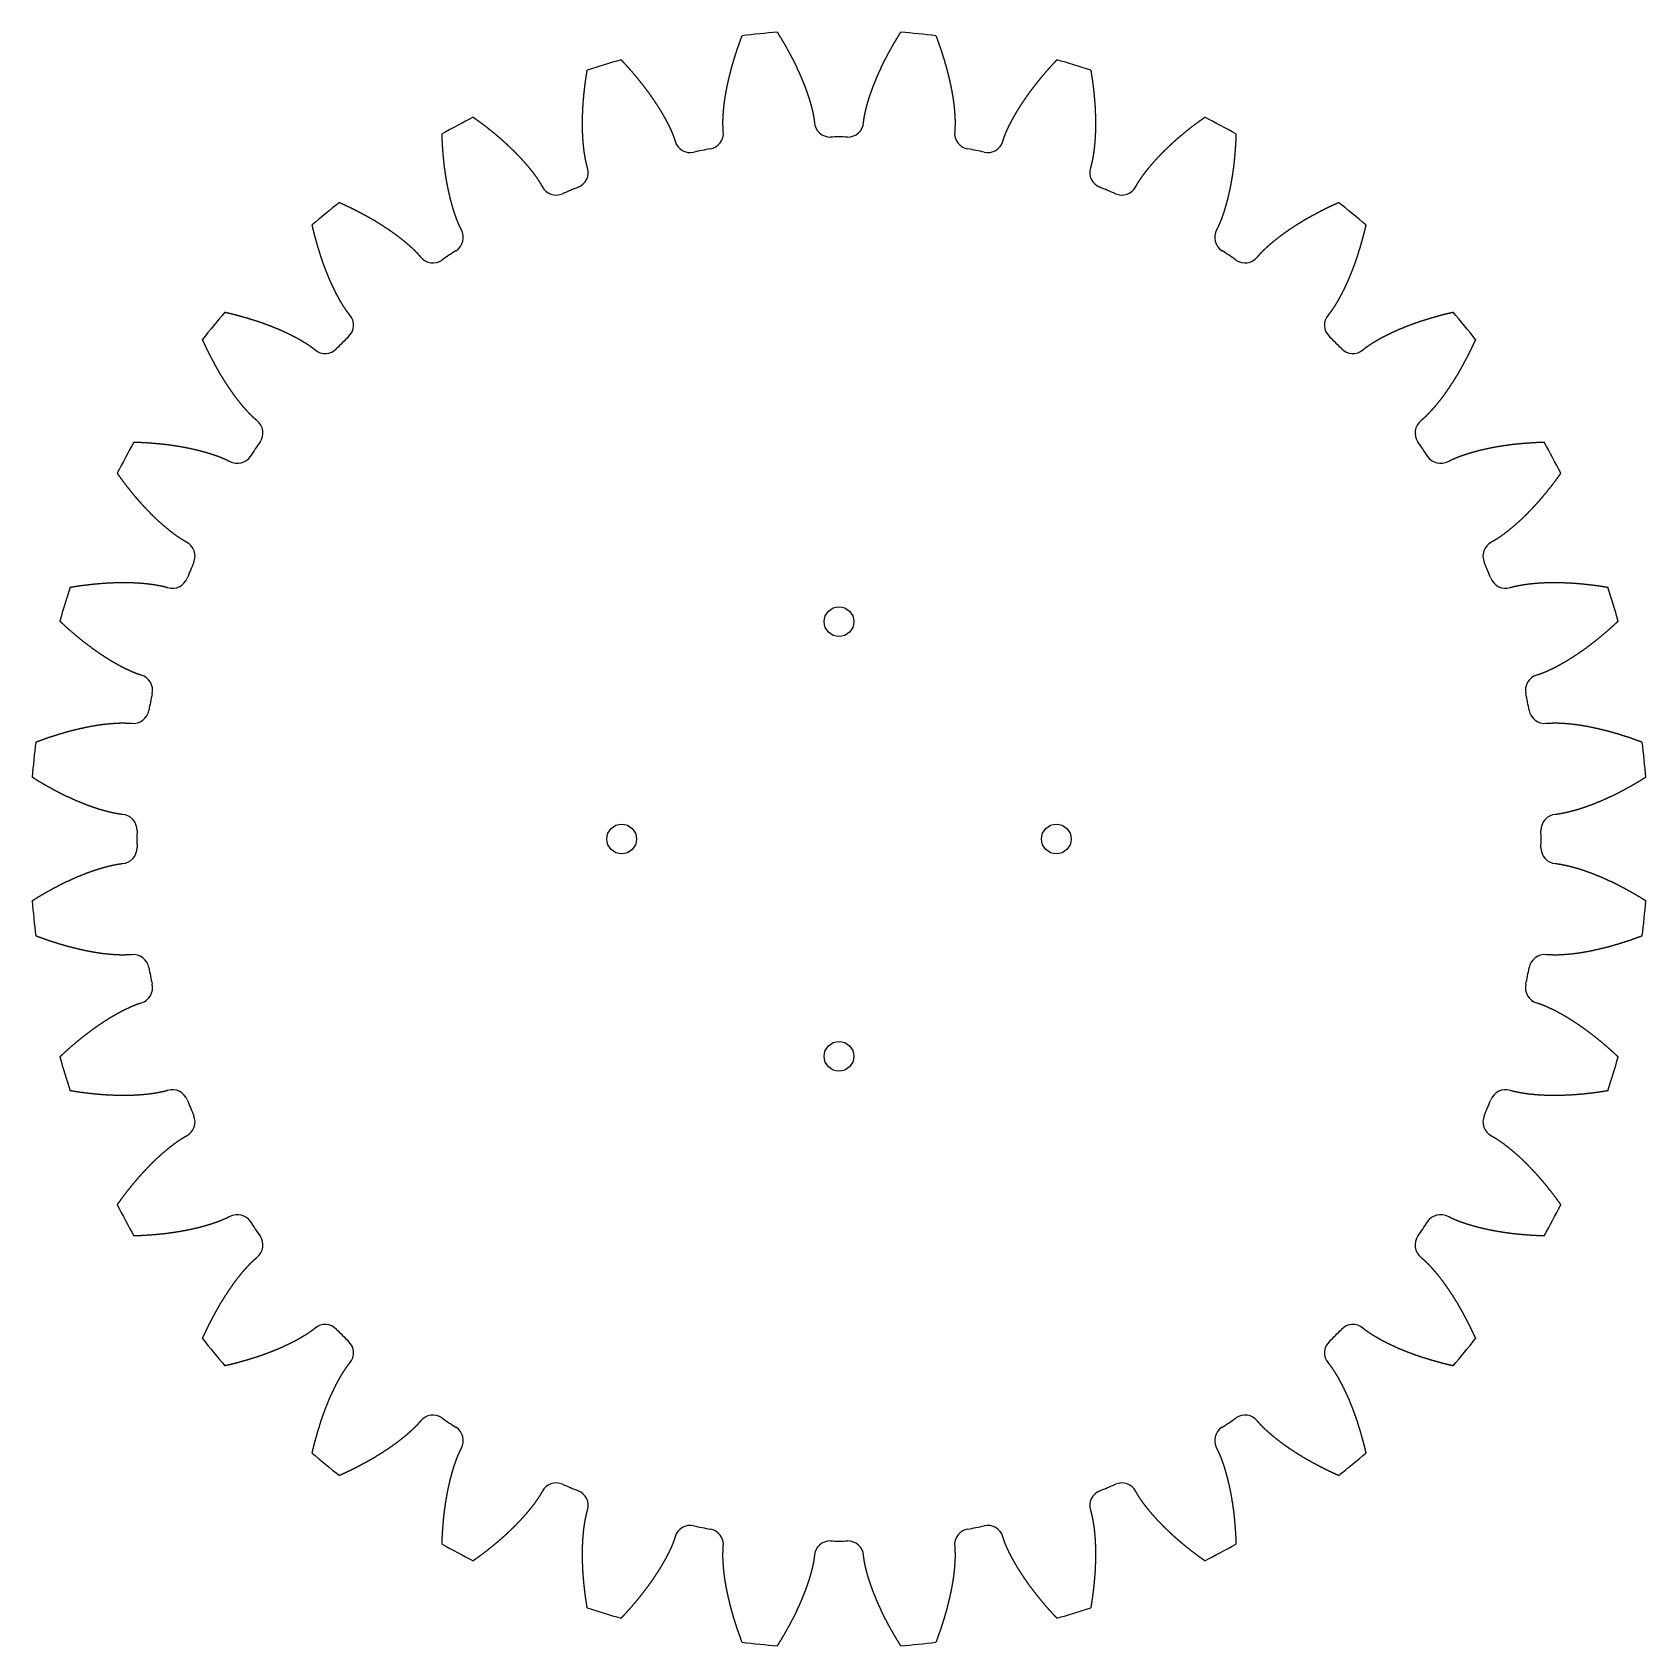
# Model space of a CAD drawing. Header units: inches. Extents: x -1.06 to 1.06, y -1.06 to 1.06.
import ezdxf

# ---------------------------------------------------------------- set-up
doc = ezdxf.new("R2010")
doc.units = ezdxf.units.IN
doc.header["$MEASUREMENT"] = 0

msp = doc.modelspace()

# ---------------------------------------------------------------- linework, layer by layer
at = {"color": 7, "linetype": 'Continuous', "lineweight": 25}
for centre in [(0, 0.2854), (-0.2854, 0), (0.2854, 0), (0, -0.2854)]:
    msp.add_circle(centre, 0.0195, dxfattribs=at)
for centre, radius, start, end in [((0, 0), 1.0625, 83.1228, 85.6272), ((0, 0), 1.0625, 94.3728, 96.8772), ((0, 0), 1.0625, 105.6228, 108.1272), ((0, 0), 1.0625, 71.8728, 74.3772), ((0, 0), 1.0625, 116.8728, 119.3772), ((-0.0114, 0.9428), 0.021, 185.3938, 270.6905), ((0.0114, 0.9428), 0.021, 269.3095, 354.6062), ((0, 0), 1.0625, 60.6228, 63.1272), ((-0.1951, 0.9224), 0.021, 196.6438, 281.9405), ((-0.1728, 0.9269), 0.021, 280.5595, 5.8562), ((0, 0), 0.9219, 89.3095, 90.6905), ((0.1728, 0.9269), 0.021, 174.1438, 259.4405), ((0.1951, 0.9224), 0.021, 258.0595, 343.3562), ((0, 0), 0.9219, 100.5595, 101.9405), ((0, 0), 0.9219, 78.0595, 79.4405), ((-0.3503, 0.8754), 0.021, 291.8095, 17.1062), ((0.3503, 0.8754), 0.021, 162.8938, 248.1905), ((-0.3713, 0.8667), 0.021, 207.8938, 293.1905), ((0, 0), 0.9219, 111.8095, 113.1905), ((0, 0), 0.9219, 66.8095, 68.1905), ((0.3713, 0.8667), 0.021, 246.8095, 332.1062), ((0, 0), 1.0625, 128.1228, 130.6272), ((0, 0), 1.0625, 49.3728, 51.8772), ((-0.5143, 0.7902), 0.021, 303.0595, 28.3562), ((0.5143, 0.7902), 0.021, 151.6438, 236.9405), ((-0.5332, 0.7776), 0.021, 219.1438, 304.4405), ((0, 0), 0.9219, 123.0595, 124.4405), ((0, 0), 0.9219, 55.5595, 56.9405), ((0.5332, 0.7776), 0.021, 235.5595, 320.8562), ((0, 0), 1.0625, 139.3728, 141.8772), ((-0.6586, 0.6747), 0.021, 314.3095, 39.6062), ((0.6586, 0.6747), 0.021, 140.3938, 225.6905), ((0, 0), 1.0625, 38.1228, 40.6272), ((0, 0), 0.9219, 134.3095, 135.6905), ((0, 0), 0.9219, 44.3095, 45.6905), ((-0.6747, 0.6586), 0.021, 230.3938, 315.6905), ((0.6747, 0.6586), 0.021, 224.3095, 309.6062), ((-0.7776, 0.5332), 0.021, 325.5595, 50.8562), ((0.7776, 0.5332), 0.021, 129.1438, 214.4405), ((0, 0), 1.0625, 150.6228, 153.1272), ((0, 0), 0.9219, 145.5595, 146.9405), ((0, 0), 0.9219, 33.0595, 34.4405), ((0, 0), 1.0625, 26.8728, 29.3772), ((-0.7902, 0.5143), 0.021, 241.6438, 326.9405), ((0.7902, 0.5143), 0.021, 213.0595, 298.3562), ((-0.8667, 0.3713), 0.021, 336.8095, 62.1062), ((0.8667, 0.3713), 0.021, 117.8938, 203.1905), ((0, 0), 0.9219, 156.8095, 158.1905), ((0, 0), 0.9219, 21.8095, 23.1905), ((-0.8754, 0.3503), 0.021, 252.8938, 338.1905), ((0.8754, 0.3503), 0.021, 201.8095, 287.1062), ((0, 0), 1.0625, 161.8728, 164.3772), ((0, 0), 1.0625, 15.6228, 18.1272), ((-0.9224, 0.1951), 0.021, 348.0595, 73.3562), ((0.9224, 0.1951), 0.021, 106.6438, 191.9405), ((0, 0), 0.9219, 168.0595, 169.4405), ((0, 0), 0.9219, 10.5595, 11.9405), ((-0.9269, 0.1728), 0.021, 264.1438, 349.4405), ((0.9269, 0.1728), 0.021, 190.5595, 275.8562), ((0, 0), 1.0625, 173.1228, 175.6272), ((0, 0), 1.0625, 4.3728, 6.8772), ((-0.9428, 0.0114), 0.021, 359.3095, 84.6062), ((0.9428, 0.0114), 0.021, 95.3938, 180.6905), ((0, 0), 0.9219, 179.3095, 180.6905), ((0, 0), 0.9219, 359.3095, 0.6905), ((-0.9428, -0.0114), 0.021, 275.3938, 0.6905), ((0.9428, -0.0114), 0.021, 179.3095, 264.6062), ((0, 0), 1.0625, 184.3728, 186.8772), ((0, 0), 1.0625, 353.1228, 355.6272), ((-0.9269, -0.1728), 0.021, 10.5595, 95.8562), ((0, 0), 0.9219, 190.5595, 191.9405), ((0, 0), 0.9219, 348.0595, 349.4405), ((0.9269, -0.1728), 0.021, 84.1438, 169.4405), ((-0.9224, -0.1951), 0.021, 286.6438, 11.9405), ((0.9224, -0.1951), 0.021, 168.0595, 253.3562), ((0, 0), 1.0625, 195.6228, 198.1272), ((0, 0), 1.0625, 341.8728, 344.3772), ((-0.8754, -0.3503), 0.021, 21.8095, 107.1062), ((0.8754, -0.3503), 0.021, 72.8938, 158.1905), ((0, 0), 0.9219, 201.8095, 203.1905), ((0, 0), 0.9219, 336.8095, 338.1905), ((-0.8667, -0.3713), 0.021, 297.8938, 23.1905), ((0.8667, -0.3713), 0.021, 156.8095, 242.1062), ((0, 0), 1.0625, 206.8728, 209.3772), ((0, 0), 1.0625, 330.6228, 333.1272), ((-0.7902, -0.5143), 0.021, 33.0595, 118.3562), ((0, 0), 0.9219, 213.0595, 214.4405), ((0, 0), 0.9219, 325.5595, 326.9405), ((0.7902, -0.5143), 0.021, 61.6438, 146.9405), ((-0.7776, -0.5332), 0.021, 309.1438, 34.4405), ((0.7776, -0.5332), 0.021, 145.5595, 230.8562), ((0, 0), 1.0625, 218.1228, 220.6272), ((-0.6747, -0.6586), 0.021, 44.3095, 129.6062), ((0, 0), 0.9219, 224.3095, 225.6905), ((0, 0), 0.9219, 314.3095, 315.6905), ((0.6747, -0.6586), 0.021, 50.3938, 135.6905), ((0, 0), 1.0625, 319.3728, 321.8772), ((-0.6586, -0.6747), 0.021, 320.3938, 45.6905), ((0.6586, -0.6747), 0.021, 134.3095, 219.6062), ((-0.5332, -0.7776), 0.021, 55.5595, 140.8562), ((0, 0), 0.9219, 235.5595, 236.9405), ((0, 0), 0.9219, 303.0595, 304.4405), ((0.5332, -0.7776), 0.021, 39.1438, 124.4405), ((-0.5143, -0.7902), 0.021, 331.6438, 56.9405), ((0.5143, -0.7902), 0.021, 123.0595, 208.3562), ((0, 0), 1.0625, 229.3728, 231.8772), ((0, 0), 1.0625, 308.1228, 310.6272), ((-0.3713, -0.8667), 0.021, 66.8095, 152.1062), ((0, 0), 0.9219, 246.8095, 248.1905), ((0, 0), 0.9219, 291.8095, 293.1905), ((0.3713, -0.8667), 0.021, 27.8938, 113.1905), ((-0.3503, -0.8754), 0.021, 342.8938, 68.1905), ((0.3503, -0.8754), 0.021, 111.8095, 197.1062), ((-0.1951, -0.9224), 0.021, 78.0595, 163.3562), ((0, 0), 0.9219, 258.0595, 259.4405), ((-0.1728, -0.9269), 0.021, 354.1438, 79.4405), ((0.1728, -0.9269), 0.021, 100.5595, 185.8562), ((0, 0), 0.9219, 280.5595, 281.9405), ((0.1951, -0.9224), 0.021, 16.6438, 101.9405), ((0, 0), 1.0625, 240.6228, 243.1272), ((-0.0114, -0.9428), 0.021, 89.3095, 174.6062), ((0, 0), 0.9219, 269.3095, 270.6905), ((0.0114, -0.9428), 0.021, 5.3938, 90.6905), ((0, 0), 1.0625, 296.8728, 299.3772), ((0, 0), 1.0625, 251.8728, 254.3772), ((0, 0), 1.0625, 285.6228, 288.1272), ((0, 0), 1.0625, 263.1228, 265.6272), ((0, 0), 1.0625, 274.3728, 276.8772)]:
    msp.add_arc(centre, radius, start, end, dxfattribs=at)
for points, knots in [([(-0.1519, 0.929), (-0.1519, 0.9291), (-0.152, 0.9297), (-0.1521, 0.931), (-0.1522, 0.9329), (-0.1523, 0.9357), (-0.1524, 0.939), (-0.1524, 0.9426), (-0.1523, 0.9465), (-0.1521, 0.9504), (-0.1518, 0.9544), (-0.1515, 0.9583), (-0.151, 0.963), (-0.1503, 0.9688), (-0.1493, 0.9754), (-0.148, 0.983), (-0.1464, 0.9908), (-0.1447, 0.9984), (-0.1428, 1.0062), (-0.1409, 1.0137), (-0.1386, 1.0214), (-0.1364, 1.0286), (-0.1338, 1.0367), (-0.1316, 1.0432), (-0.1291, 1.0499), (-0.1279, 1.0532), (-0.1272, 1.0549)], [0.0115731, 0.0115731, 0.0115731, 0.0115731, 0.0115731, 0.0150837, 0.0285318, 0.0466101, 0.0648548, 0.0921105, 0.1194762, 0.1468425, 0.1742089, 0.201575, 0.228941, 0.2563073, 0.307035, 0.3617674, 0.4164997, 0.4712319, 0.5259643, 0.5806966, 0.635429, 0.6901614, 0.7448937, 0.7996261, 0.8543584, 0.9090909, 0.9090909, 0.9090909, 0.9090909, 0.9090909]), ([(-0.081, 1.0594), (-0.0801, 1.0579), (-0.0782, 1.0549), (-0.0745, 1.0488), (-0.071, 1.0429), (-0.0669, 1.0355), (-0.0633, 1.0289), (-0.0596, 1.0217), (-0.0562, 1.0147), (-0.0528, 1.0075), (-0.0497, 1.0003), (-0.0467, 0.993), (-0.0439, 0.9858), (-0.0416, 0.9795), (-0.0398, 0.974), (-0.0384, 0.9694), (-0.0373, 0.9656), (-0.0363, 0.9618), (-0.0353, 0.958), (-0.0344, 0.9542), (-0.0337, 0.9507), (-0.0331, 0.9474), (-0.0327, 0.9447), (-0.0324, 0.9428), (-0.0323, 0.9415), (-0.0323, 0.9409), (-0.0322, 0.9408)], [0, 0, 0, 0, 0, 0.0547325, 0.1094648, 0.1641972, 0.2189295, 0.2736619, 0.3283943, 0.3831266, 0.437859, 0.4925913, 0.5473236, 0.6020559, 0.6527836, 0.6801499, 0.707516, 0.7348821, 0.7622484, 0.7896147, 0.8169804, 0.8442361, 0.8624808, 0.8805591, 0.8940072, 0.8975178, 0.8975178, 0.8975178, 0.8975178, 0.8975178]), ([(0.0322, 0.9408), (0.0323, 0.9409), (0.0323, 0.9415), (0.0324, 0.9428), (0.0327, 0.9447), (0.0331, 0.9474), (0.0337, 0.9507), (0.0344, 0.9542), (0.0353, 0.958), (0.0363, 0.9618), (0.0373, 0.9656), (0.0384, 0.9694), (0.0398, 0.974), (0.0416, 0.9795), (0.0439, 0.9858), (0.0467, 0.993), (0.0497, 1.0003), (0.0528, 1.0075), (0.0562, 1.0147), (0.0596, 1.0217), (0.0633, 1.0289), (0.0669, 1.0355), (0.071, 1.0429), (0.0745, 1.0488), (0.0782, 1.0549), (0.0801, 1.0579), (0.081, 1.0594)], [0.0115731, 0.0115731, 0.0115731, 0.0115731, 0.0115731, 0.0150837, 0.0285318, 0.0466101, 0.0648548, 0.0921105, 0.1194762, 0.1468425, 0.1742089, 0.201575, 0.228941, 0.2563073, 0.307035, 0.3617674, 0.4164997, 0.4712319, 0.5259643, 0.5806966, 0.635429, 0.6901614, 0.7448937, 0.7996261, 0.8543584, 0.9090909, 0.9090909, 0.9090909, 0.9090909, 0.9090909]), ([(0.1272, 1.0549), (0.1279, 1.0532), (0.1291, 1.0499), (0.1316, 1.0432), (0.1338, 1.0367), (0.1364, 1.0286), (0.1386, 1.0214), (0.1409, 1.0137), (0.1428, 1.0062), (0.1447, 0.9984), (0.1464, 0.9908), (0.148, 0.983), (0.1493, 0.9754), (0.1503, 0.9688), (0.151, 0.963), (0.1515, 0.9583), (0.1518, 0.9544), (0.1521, 0.9504), (0.1523, 0.9465), (0.1524, 0.9426), (0.1524, 0.939), (0.1523, 0.9357), (0.1522, 0.9329), (0.1521, 0.931), (0.152, 0.9297), (0.1519, 0.9291), (0.1519, 0.929)], [0, 0, 0, 0, 0, 0.0547325, 0.1094648, 0.1641972, 0.2189295, 0.2736619, 0.3283943, 0.3831266, 0.437859, 0.4925913, 0.5473236, 0.6020559, 0.6527836, 0.6801499, 0.707516, 0.7348821, 0.7622484, 0.7896147, 0.8169804, 0.8442361, 0.8624808, 0.8805591, 0.8940072, 0.8975178, 0.8975178, 0.8975178, 0.8975178, 0.8975178]), ([(-0.2861, 1.0232), (-0.2849, 1.0219), (-0.2825, 1.0194), (-0.2777, 1.0141), (-0.2731, 1.009), (-0.2676, 1.0025), (-0.2628, 0.9967), (-0.2578, 0.9904), (-0.2531, 0.9843), (-0.2484, 0.9778), (-0.2439, 0.9714), (-0.2395, 0.9648), (-0.2354, 0.9583), (-0.2319, 0.9525), (-0.2291, 0.9475), (-0.2268, 0.9433), (-0.225, 0.9398), (-0.2232, 0.9363), (-0.2215, 0.9327), (-0.2199, 0.9291), (-0.2185, 0.9258), (-0.2173, 0.9228), (-0.2164, 0.9202), (-0.2158, 0.9183), (-0.2154, 0.9171), (-0.2152, 0.9166), (-0.2152, 0.9164)], [0, 0, 0, 0, 0, 0.0547325, 0.1094648, 0.1641972, 0.2189295, 0.2736619, 0.3283943, 0.3831266, 0.437859, 0.4925913, 0.5473236, 0.6020559, 0.6527836, 0.6801499, 0.707516, 0.7348821, 0.7622484, 0.7896147, 0.8169804, 0.8442361, 0.8624808, 0.8805591, 0.8940072, 0.8975178, 0.8975178, 0.8975178, 0.8975178, 0.8975178]), ([(0.2152, 0.9164), (0.2152, 0.9166), (0.2154, 0.9171), (0.2158, 0.9183), (0.2164, 0.9202), (0.2173, 0.9228), (0.2185, 0.9258), (0.2199, 0.9291), (0.2215, 0.9327), (0.2232, 0.9363), (0.225, 0.9398), (0.2268, 0.9433), (0.2291, 0.9475), (0.2319, 0.9525), (0.2354, 0.9583), (0.2395, 0.9648), (0.2439, 0.9714), (0.2484, 0.9778), (0.2531, 0.9843), (0.2578, 0.9904), (0.2628, 0.9967), (0.2676, 1.0025), (0.2731, 1.009), (0.2777, 1.0141), (0.2825, 1.0194), (0.2849, 1.0219), (0.2861, 1.0232)], [0.0115731, 0.0115731, 0.0115731, 0.0115731, 0.0115731, 0.0150837, 0.0285318, 0.0466101, 0.0648548, 0.0921105, 0.1194762, 0.1468425, 0.1742089, 0.201575, 0.228941, 0.2563073, 0.307035, 0.3617674, 0.4164997, 0.4712319, 0.5259643, 0.5806966, 0.635429, 0.6901614, 0.7448937, 0.7996261, 0.8543584, 0.9090909, 0.9090909, 0.9090909, 0.9090909, 0.9090909]), ([(-0.3302, 0.8815), (-0.3303, 0.8816), (-0.3305, 0.8822), (-0.3308, 0.8834), (-0.3313, 0.8853), (-0.332, 0.888), (-0.3327, 0.8912), (-0.3333, 0.8947), (-0.334, 0.8986), (-0.3346, 0.9025), (-0.3351, 0.9064), (-0.3355, 0.9103), (-0.3359, 0.9151), (-0.3364, 0.9208), (-0.3367, 0.9276), (-0.3369, 0.9353), (-0.3369, 0.9432), (-0.3367, 0.951), (-0.3364, 0.959), (-0.3359, 0.9667), (-0.3352, 0.9748), (-0.3345, 0.9822), (-0.3335, 0.9907), (-0.3326, 0.9975), (-0.3314, 1.0046), (-0.3309, 1.008), (-0.3306, 1.0098)], [0.0115731, 0.0115731, 0.0115731, 0.0115731, 0.0115731, 0.0150837, 0.0285318, 0.0466101, 0.0648548, 0.0921105, 0.1194762, 0.1468425, 0.1742089, 0.201575, 0.228941, 0.2563073, 0.307035, 0.3617674, 0.4164997, 0.4712319, 0.5259643, 0.5806966, 0.635429, 0.6901614, 0.7448937, 0.7996261, 0.8543584, 0.9090909, 0.9090909, 0.9090909, 0.9090909, 0.9090909]), ([(0.3306, 1.0098), (0.3309, 1.008), (0.3314, 1.0046), (0.3326, 0.9975), (0.3335, 0.9907), (0.3345, 0.9822), (0.3352, 0.9748), (0.3359, 0.9667), (0.3364, 0.959), (0.3367, 0.951), (0.3369, 0.9432), (0.3369, 0.9353), (0.3367, 0.9276), (0.3364, 0.9208), (0.3359, 0.9151), (0.3355, 0.9103), (0.3351, 0.9064), (0.3346, 0.9025), (0.334, 0.8986), (0.3333, 0.8947), (0.3327, 0.8912), (0.332, 0.888), (0.3313, 0.8853), (0.3308, 0.8834), (0.3305, 0.8822), (0.3303, 0.8816), (0.3302, 0.8815)], [0, 0, 0, 0, 0, 0.0547325, 0.1094648, 0.1641972, 0.2189295, 0.2736619, 0.3283943, 0.3831266, 0.437859, 0.4925913, 0.5473236, 0.6020559, 0.6527836, 0.6801499, 0.707516, 0.7348821, 0.7622484, 0.7896147, 0.8169804, 0.8442361, 0.8624808, 0.8805591, 0.8940072, 0.8975178, 0.8975178, 0.8975178, 0.8975178, 0.8975178]), ([(-0.4803, 0.9478), (-0.4788, 0.9467), (-0.476, 0.9447), (-0.4702, 0.9405), (-0.4647, 0.9363), (-0.458, 0.9311), (-0.4522, 0.9263), (-0.446, 0.9211), (-0.4402, 0.916), (-0.4344, 0.9106), (-0.4287, 0.9052), (-0.4231, 0.8996), (-0.4178, 0.894), (-0.4133, 0.889), (-0.4095, 0.8846), (-0.4065, 0.8809), (-0.404, 0.8779), (-0.4016, 0.8747), (-0.3992, 0.8716), (-0.397, 0.8684), (-0.3949, 0.8654), (-0.3932, 0.8626), (-0.3917, 0.8603), (-0.3908, 0.8586), (-0.3902, 0.8575), (-0.3899, 0.857), (-0.3898, 0.8569)], [0, 0, 0, 0, 0, 0.0547325, 0.1094648, 0.1641972, 0.2189295, 0.2736619, 0.3283943, 0.3831266, 0.437859, 0.4925913, 0.5473236, 0.6020559, 0.6527836, 0.6801499, 0.707516, 0.7348821, 0.7622484, 0.7896147, 0.8169804, 0.8442361, 0.8624808, 0.8805591, 0.8940072, 0.8975178, 0.8975178, 0.8975178, 0.8975178, 0.8975178]), ([(0.3898, 0.8569), (0.3899, 0.857), (0.3902, 0.8575), (0.3908, 0.8586), (0.3917, 0.8603), (0.3932, 0.8626), (0.3949, 0.8654), (0.397, 0.8684), (0.3992, 0.8716), (0.4016, 0.8747), (0.404, 0.8779), (0.4065, 0.8809), (0.4095, 0.8846), (0.4133, 0.889), (0.4178, 0.894), (0.4231, 0.8996), (0.4287, 0.9052), (0.4344, 0.9106), (0.4402, 0.916), (0.446, 0.9211), (0.4522, 0.9263), (0.458, 0.9311), (0.4647, 0.9363), (0.4702, 0.9405), (0.476, 0.9447), (0.4788, 0.9467), (0.4803, 0.9478)], [0.0115731, 0.0115731, 0.0115731, 0.0115731, 0.0115731, 0.0150837, 0.0285318, 0.0466101, 0.0648548, 0.0921105, 0.1194762, 0.1468425, 0.1742089, 0.201575, 0.228941, 0.2563073, 0.307035, 0.3617674, 0.4164997, 0.4712319, 0.5259643, 0.5806966, 0.635429, 0.6901614, 0.7448937, 0.7996261, 0.8543584, 0.9090909, 0.9090909, 0.9090909, 0.9090909, 0.9090909]), ([(-0.4959, 0.8002), (-0.4959, 0.8003), (-0.4962, 0.8008), (-0.4968, 0.8019), (-0.4977, 0.8036), (-0.4988, 0.8062), (-0.5001, 0.8092), (-0.5015, 0.8125), (-0.5029, 0.8162), (-0.5042, 0.8199), (-0.5055, 0.8236), (-0.5066, 0.8274), (-0.508, 0.832), (-0.5095, 0.8375), (-0.5112, 0.8441), (-0.5129, 0.8516), (-0.5144, 0.8593), (-0.5158, 0.8671), (-0.517, 0.8749), (-0.5181, 0.8826), (-0.519, 0.8906), (-0.5197, 0.8981), (-0.5203, 0.9066), (-0.5208, 0.9134), (-0.5211, 0.9206), (-0.5212, 0.9241), (-0.5212, 0.9259)], [0.0115731, 0.0115731, 0.0115731, 0.0115731, 0.0115731, 0.0150837, 0.0285318, 0.0466101, 0.0648548, 0.0921105, 0.1194762, 0.1468425, 0.1742089, 0.201575, 0.228941, 0.2563073, 0.307035, 0.3617674, 0.4164997, 0.4712319, 0.5259643, 0.5806966, 0.635429, 0.6901614, 0.7448937, 0.7996261, 0.8543584, 0.9090909, 0.9090909, 0.9090909, 0.9090909, 0.9090909]), ([(0.5212, 0.9259), (0.5212, 0.9241), (0.5211, 0.9206), (0.5208, 0.9134), (0.5203, 0.9066), (0.5197, 0.8981), (0.519, 0.8906), (0.5181, 0.8826), (0.517, 0.8749), (0.5158, 0.8671), (0.5144, 0.8593), (0.5129, 0.8516), (0.5112, 0.8441), (0.5095, 0.8375), (0.508, 0.832), (0.5066, 0.8274), (0.5055, 0.8236), (0.5042, 0.8199), (0.5029, 0.8162), (0.5015, 0.8125), (0.5001, 0.8092), (0.4988, 0.8062), (0.4977, 0.8036), (0.4968, 0.8019), (0.4962, 0.8008), (0.4959, 0.8003), (0.4959, 0.8002)], [0, 0, 0, 0, 0, 0.0547325, 0.1094648, 0.1641972, 0.2189295, 0.2736619, 0.3283943, 0.3831266, 0.437859, 0.4925913, 0.5473236, 0.6020559, 0.6527836, 0.6801499, 0.707516, 0.7348821, 0.7622484, 0.7896147, 0.8169804, 0.8442361, 0.8624808, 0.8805591, 0.8940072, 0.8975178, 0.8975178, 0.8975178, 0.8975178, 0.8975178]), ([(-0.6559, 0.8359), (-0.6543, 0.8351), (-0.6511, 0.8337), (-0.6446, 0.8307), (-0.6385, 0.8276), (-0.6309, 0.8238), (-0.6243, 0.8203), (-0.6172, 0.8164), (-0.6105, 0.8125), (-0.6037, 0.8084), (-0.5971, 0.8041), (-0.5905, 0.7997), (-0.5842, 0.7953), (-0.5788, 0.7913), (-0.5742, 0.7877), (-0.5705, 0.7847), (-0.5675, 0.7822), (-0.5645, 0.7796), (-0.5616, 0.7769), (-0.5587, 0.7742), (-0.5562, 0.7717), (-0.5539, 0.7694), (-0.552, 0.7673), (-0.5508, 0.7659), (-0.55, 0.7649), (-0.5496, 0.7644), (-0.5495, 0.7643)], [0, 0, 0, 0, 0, 0.0547325, 0.1094648, 0.1641972, 0.2189295, 0.2736619, 0.3283943, 0.3831266, 0.437859, 0.4925913, 0.5473236, 0.6020559, 0.6527836, 0.6801499, 0.707516, 0.7348821, 0.7622484, 0.7896147, 0.8169804, 0.8442361, 0.8624808, 0.8805591, 0.8940072, 0.8975178, 0.8975178, 0.8975178, 0.8975178, 0.8975178]), ([(0.5495, 0.7643), (0.5496, 0.7644), (0.55, 0.7649), (0.5508, 0.7659), (0.552, 0.7673), (0.5539, 0.7694), (0.5562, 0.7717), (0.5587, 0.7742), (0.5616, 0.7769), (0.5645, 0.7796), (0.5675, 0.7822), (0.5705, 0.7847), (0.5742, 0.7877), (0.5788, 0.7913), (0.5842, 0.7953), (0.5905, 0.7997), (0.5971, 0.8041), (0.6037, 0.8084), (0.6105, 0.8125), (0.6172, 0.8164), (0.6243, 0.8203), (0.6309, 0.8238), (0.6385, 0.8276), (0.6446, 0.8307), (0.6511, 0.8337), (0.6543, 0.8351), (0.6559, 0.8359)], [0.0115731, 0.0115731, 0.0115731, 0.0115731, 0.0115731, 0.0150837, 0.0285318, 0.0466101, 0.0648548, 0.0921105, 0.1194762, 0.1468425, 0.1742089, 0.201575, 0.228941, 0.2563073, 0.307035, 0.3617674, 0.4164997, 0.4712319, 0.5259643, 0.5806966, 0.635429, 0.6901614, 0.7448937, 0.7996261, 0.8543584, 0.9090909, 0.9090909, 0.9090909, 0.9090909, 0.9090909]), ([(-0.6425, 0.688), (-0.6425, 0.6881), (-0.6429, 0.6886), (-0.6437, 0.6896), (-0.6449, 0.6911), (-0.6465, 0.6934), (-0.6484, 0.696), (-0.6504, 0.6991), (-0.6524, 0.7024), (-0.6545, 0.7058), (-0.6564, 0.7092), (-0.6583, 0.7126), (-0.6606, 0.7169), (-0.6631, 0.722), (-0.666, 0.7281), (-0.6692, 0.7352), (-0.6722, 0.7425), (-0.6751, 0.7498), (-0.6778, 0.7572), (-0.6803, 0.7646), (-0.6827, 0.7723), (-0.6849, 0.7795), (-0.6872, 0.7877), (-0.689, 0.7943), (-0.6906, 0.8012), (-0.6914, 0.8047), (-0.6918, 0.8064)], [0.0115731, 0.0115731, 0.0115731, 0.0115731, 0.0115731, 0.0150837, 0.0285318, 0.0466101, 0.0648548, 0.0921105, 0.1194762, 0.1468425, 0.1742089, 0.201575, 0.228941, 0.2563073, 0.307035, 0.3617674, 0.4164997, 0.4712319, 0.5259643, 0.5806966, 0.635429, 0.6901614, 0.7448937, 0.7996261, 0.8543584, 0.9090909, 0.9090909, 0.9090909, 0.9090909, 0.9090909]), ([(0.6918, 0.8064), (0.6914, 0.8047), (0.6906, 0.8012), (0.689, 0.7943), (0.6872, 0.7877), (0.6849, 0.7795), (0.6827, 0.7723), (0.6803, 0.7646), (0.6778, 0.7572), (0.6751, 0.7498), (0.6722, 0.7425), (0.6692, 0.7352), (0.666, 0.7281), (0.6631, 0.722), (0.6606, 0.7169), (0.6583, 0.7126), (0.6564, 0.7092), (0.6545, 0.7058), (0.6524, 0.7024), (0.6504, 0.6991), (0.6484, 0.696), (0.6465, 0.6934), (0.6449, 0.6911), (0.6437, 0.6896), (0.6429, 0.6886), (0.6425, 0.6881), (0.6425, 0.688)], [0, 0, 0, 0, 0, 0.0547325, 0.1094648, 0.1641972, 0.2189295, 0.2736619, 0.3283943, 0.3831266, 0.437859, 0.4925913, 0.5473236, 0.6020559, 0.6527836, 0.6801499, 0.707516, 0.7348821, 0.7622484, 0.7896147, 0.8169804, 0.8442361, 0.8624808, 0.8805591, 0.8940072, 0.8975178, 0.8975178, 0.8975178, 0.8975178, 0.8975178]), ([(-0.8064, 0.6918), (-0.8047, 0.6914), (-0.8012, 0.6906), (-0.7943, 0.689), (-0.7877, 0.6872), (-0.7795, 0.6849), (-0.7723, 0.6827), (-0.7646, 0.6803), (-0.7572, 0.6778), (-0.7498, 0.6751), (-0.7425, 0.6722), (-0.7352, 0.6692), (-0.7281, 0.666), (-0.722, 0.6631), (-0.7169, 0.6606), (-0.7126, 0.6583), (-0.7092, 0.6564), (-0.7058, 0.6545), (-0.7024, 0.6524), (-0.6991, 0.6504), (-0.696, 0.6484), (-0.6934, 0.6465), (-0.6911, 0.6449), (-0.6896, 0.6437), (-0.6886, 0.6429), (-0.6881, 0.6425), (-0.688, 0.6425)], [0, 0, 0, 0, 0, 0.0547325, 0.1094648, 0.1641972, 0.2189295, 0.2736619, 0.3283943, 0.3831266, 0.437859, 0.4925913, 0.5473236, 0.6020559, 0.6527836, 0.6801499, 0.707516, 0.7348821, 0.7622484, 0.7896147, 0.8169804, 0.8442361, 0.8624808, 0.8805591, 0.8940072, 0.8975178, 0.8975178, 0.8975178, 0.8975178, 0.8975178]), ([(0.688, 0.6425), (0.6881, 0.6425), (0.6886, 0.6429), (0.6896, 0.6437), (0.6911, 0.6449), (0.6934, 0.6465), (0.696, 0.6484), (0.6991, 0.6504), (0.7024, 0.6524), (0.7058, 0.6545), (0.7092, 0.6564), (0.7126, 0.6583), (0.7169, 0.6606), (0.722, 0.6631), (0.7281, 0.666), (0.7352, 0.6692), (0.7425, 0.6722), (0.7498, 0.6751), (0.7572, 0.6778), (0.7646, 0.6803), (0.7723, 0.6827), (0.7795, 0.6849), (0.7877, 0.6872), (0.7943, 0.689), (0.8012, 0.6906), (0.8047, 0.6914), (0.8064, 0.6918)], [0.0115731, 0.0115731, 0.0115731, 0.0115731, 0.0115731, 0.0150837, 0.0285318, 0.0466101, 0.0648548, 0.0921105, 0.1194762, 0.1468425, 0.1742089, 0.201575, 0.228941, 0.2563073, 0.307035, 0.3617674, 0.4164997, 0.4712319, 0.5259643, 0.5806966, 0.635429, 0.6901614, 0.7448937, 0.7996261, 0.8543584, 0.9090909, 0.9090909, 0.9090909, 0.9090909, 0.9090909]), ([(-0.7643, 0.5495), (-0.7644, 0.5496), (-0.7649, 0.55), (-0.7659, 0.5508), (-0.7673, 0.552), (-0.7694, 0.5539), (-0.7717, 0.5562), (-0.7742, 0.5587), (-0.7769, 0.5616), (-0.7796, 0.5645), (-0.7822, 0.5675), (-0.7847, 0.5705), (-0.7877, 0.5742), (-0.7913, 0.5788), (-0.7953, 0.5842), (-0.7997, 0.5905), (-0.8041, 0.5971), (-0.8084, 0.6037), (-0.8125, 0.6105), (-0.8164, 0.6172), (-0.8203, 0.6243), (-0.8238, 0.6309), (-0.8276, 0.6385), (-0.8307, 0.6446), (-0.8337, 0.6511), (-0.8351, 0.6543), (-0.8359, 0.6559)], [0.0115731, 0.0115731, 0.0115731, 0.0115731, 0.0115731, 0.0150837, 0.0285318, 0.0466101, 0.0648548, 0.0921105, 0.1194762, 0.1468425, 0.1742089, 0.201575, 0.228941, 0.2563073, 0.307035, 0.3617674, 0.4164997, 0.4712319, 0.5259643, 0.5806966, 0.635429, 0.6901614, 0.7448937, 0.7996261, 0.8543584, 0.9090909, 0.9090909, 0.9090909, 0.9090909, 0.9090909]), ([(0.8359, 0.6559), (0.8351, 0.6543), (0.8337, 0.6511), (0.8307, 0.6446), (0.8276, 0.6385), (0.8238, 0.6309), (0.8203, 0.6243), (0.8164, 0.6172), (0.8125, 0.6105), (0.8084, 0.6037), (0.8041, 0.5971), (0.7997, 0.5905), (0.7953, 0.5842), (0.7913, 0.5788), (0.7877, 0.5742), (0.7847, 0.5705), (0.7822, 0.5675), (0.7796, 0.5645), (0.7769, 0.5616), (0.7742, 0.5587), (0.7717, 0.5562), (0.7694, 0.5539), (0.7673, 0.552), (0.7659, 0.5508), (0.7649, 0.55), (0.7644, 0.5496), (0.7643, 0.5495)], [0, 0, 0, 0, 0, 0.0547325, 0.1094648, 0.1641972, 0.2189295, 0.2736619, 0.3283943, 0.3831266, 0.437859, 0.4925913, 0.5473236, 0.6020559, 0.6527836, 0.6801499, 0.707516, 0.7348821, 0.7622484, 0.7896147, 0.8169804, 0.8442361, 0.8624808, 0.8805591, 0.8940072, 0.8975178, 0.8975178, 0.8975178, 0.8975178, 0.8975178]), ([(-0.9259, 0.5212), (-0.9241, 0.5212), (-0.9206, 0.5211), (-0.9134, 0.5208), (-0.9066, 0.5203), (-0.8981, 0.5197), (-0.8906, 0.519), (-0.8826, 0.5181), (-0.8749, 0.517), (-0.8671, 0.5158), (-0.8593, 0.5144), (-0.8516, 0.5129), (-0.8441, 0.5112), (-0.8375, 0.5095), (-0.832, 0.508), (-0.8274, 0.5066), (-0.8236, 0.5055), (-0.8199, 0.5042), (-0.8162, 0.5029), (-0.8125, 0.5015), (-0.8092, 0.5001), (-0.8062, 0.4988), (-0.8036, 0.4977), (-0.8019, 0.4968), (-0.8008, 0.4962), (-0.8003, 0.4959), (-0.8002, 0.4959)], [0, 0, 0, 0, 0, 0.0547325, 0.1094648, 0.1641972, 0.2189295, 0.2736619, 0.3283943, 0.3831266, 0.437859, 0.4925913, 0.5473236, 0.6020559, 0.6527836, 0.6801499, 0.707516, 0.7348821, 0.7622484, 0.7896147, 0.8169804, 0.8442361, 0.8624808, 0.8805591, 0.8940072, 0.8975178, 0.8975178, 0.8975178, 0.8975178, 0.8975178]), ([(0.8002, 0.4959), (0.8003, 0.4959), (0.8008, 0.4962), (0.8019, 0.4968), (0.8036, 0.4977), (0.8062, 0.4988), (0.8092, 0.5001), (0.8125, 0.5015), (0.8162, 0.5029), (0.8199, 0.5042), (0.8236, 0.5055), (0.8274, 0.5066), (0.832, 0.508), (0.8375, 0.5095), (0.8441, 0.5112), (0.8516, 0.5129), (0.8593, 0.5144), (0.8671, 0.5158), (0.8749, 0.517), (0.8826, 0.5181), (0.8906, 0.519), (0.8981, 0.5197), (0.9066, 0.5203), (0.9134, 0.5208), (0.9206, 0.5211), (0.9241, 0.5212), (0.9259, 0.5212)], [0.0115731, 0.0115731, 0.0115731, 0.0115731, 0.0115731, 0.0150837, 0.0285318, 0.0466101, 0.0648548, 0.0921105, 0.1194762, 0.1468425, 0.1742089, 0.201575, 0.228941, 0.2563073, 0.307035, 0.3617674, 0.4164997, 0.4712319, 0.5259643, 0.5806966, 0.635429, 0.6901614, 0.7448937, 0.7996261, 0.8543584, 0.9090909, 0.9090909, 0.9090909, 0.9090909, 0.9090909]), ([(-0.8569, 0.3898), (-0.857, 0.3899), (-0.8575, 0.3902), (-0.8586, 0.3908), (-0.8603, 0.3917), (-0.8626, 0.3932), (-0.8654, 0.3949), (-0.8684, 0.397), (-0.8716, 0.3992), (-0.8747, 0.4016), (-0.8779, 0.404), (-0.8809, 0.4065), (-0.8846, 0.4095), (-0.889, 0.4133), (-0.894, 0.4178), (-0.8996, 0.4231), (-0.9052, 0.4287), (-0.9106, 0.4344), (-0.916, 0.4402), (-0.9211, 0.446), (-0.9263, 0.4522), (-0.9311, 0.458), (-0.9363, 0.4647), (-0.9405, 0.4702), (-0.9447, 0.476), (-0.9467, 0.4788), (-0.9478, 0.4803)], [0.0115731, 0.0115731, 0.0115731, 0.0115731, 0.0115731, 0.0150837, 0.0285318, 0.0466101, 0.0648548, 0.0921105, 0.1194762, 0.1468425, 0.1742089, 0.201575, 0.228941, 0.2563073, 0.307035, 0.3617674, 0.4164997, 0.4712319, 0.5259643, 0.5806966, 0.635429, 0.6901614, 0.7448937, 0.7996261, 0.8543584, 0.9090909, 0.9090909, 0.9090909, 0.9090909, 0.9090909]), ([(0.9478, 0.4803), (0.9467, 0.4788), (0.9447, 0.476), (0.9405, 0.4702), (0.9363, 0.4647), (0.9311, 0.458), (0.9263, 0.4522), (0.9211, 0.446), (0.916, 0.4402), (0.9106, 0.4344), (0.9052, 0.4287), (0.8996, 0.4231), (0.894, 0.4178), (0.889, 0.4133), (0.8846, 0.4095), (0.8809, 0.4065), (0.8779, 0.404), (0.8747, 0.4016), (0.8716, 0.3992), (0.8684, 0.397), (0.8654, 0.3949), (0.8626, 0.3932), (0.8603, 0.3917), (0.8586, 0.3908), (0.8575, 0.3902), (0.857, 0.3899), (0.8569, 0.3898)], [0, 0, 0, 0, 0, 0.0547325, 0.1094648, 0.1641972, 0.2189295, 0.2736619, 0.3283943, 0.3831266, 0.437859, 0.4925913, 0.5473236, 0.6020559, 0.6527836, 0.6801499, 0.707516, 0.7348821, 0.7622484, 0.7896147, 0.8169804, 0.8442361, 0.8624808, 0.8805591, 0.8940072, 0.8975178, 0.8975178, 0.8975178, 0.8975178, 0.8975178]), ([(-1.0098, 0.3306), (-1.008, 0.3309), (-1.0046, 0.3314), (-0.9975, 0.3326), (-0.9907, 0.3335), (-0.9822, 0.3345), (-0.9748, 0.3352), (-0.9667, 0.3359), (-0.959, 0.3364), (-0.951, 0.3367), (-0.9432, 0.3369), (-0.9353, 0.3369), (-0.9276, 0.3367), (-0.9208, 0.3364), (-0.9151, 0.3359), (-0.9103, 0.3355), (-0.9064, 0.3351), (-0.9025, 0.3346), (-0.8986, 0.334), (-0.8947, 0.3333), (-0.8912, 0.3327), (-0.888, 0.332), (-0.8853, 0.3313), (-0.8834, 0.3308), (-0.8822, 0.3305), (-0.8816, 0.3303), (-0.8815, 0.3302)], [0, 0, 0, 0, 0, 0.0547325, 0.1094648, 0.1641972, 0.2189295, 0.2736619, 0.3283943, 0.3831266, 0.437859, 0.4925913, 0.5473236, 0.6020559, 0.6527836, 0.6801499, 0.707516, 0.7348821, 0.7622484, 0.7896147, 0.8169804, 0.8442361, 0.8624808, 0.8805591, 0.8940072, 0.8975178, 0.8975178, 0.8975178, 0.8975178, 0.8975178]), ([(0.8815, 0.3302), (0.8816, 0.3303), (0.8822, 0.3305), (0.8834, 0.3308), (0.8853, 0.3313), (0.888, 0.332), (0.8912, 0.3327), (0.8947, 0.3333), (0.8986, 0.334), (0.9025, 0.3346), (0.9064, 0.3351), (0.9103, 0.3355), (0.9151, 0.3359), (0.9208, 0.3364), (0.9276, 0.3367), (0.9353, 0.3369), (0.9432, 0.3369), (0.951, 0.3367), (0.959, 0.3364), (0.9667, 0.3359), (0.9748, 0.3352), (0.9822, 0.3345), (0.9907, 0.3335), (0.9975, 0.3326), (1.0046, 0.3314), (1.008, 0.3309), (1.0098, 0.3306)], [0.0115731, 0.0115731, 0.0115731, 0.0115731, 0.0115731, 0.0150837, 0.0285318, 0.0466101, 0.0648548, 0.0921105, 0.1194762, 0.1468425, 0.1742089, 0.201575, 0.228941, 0.2563073, 0.307035, 0.3617674, 0.4164997, 0.4712319, 0.5259643, 0.5806966, 0.635429, 0.6901614, 0.7448937, 0.7996261, 0.8543584, 0.9090909, 0.9090909, 0.9090909, 0.9090909, 0.9090909]), ([(-0.9164, 0.2152), (-0.9166, 0.2152), (-0.9171, 0.2154), (-0.9183, 0.2158), (-0.9202, 0.2164), (-0.9228, 0.2173), (-0.9258, 0.2185), (-0.9291, 0.2199), (-0.9327, 0.2215), (-0.9363, 0.2232), (-0.9398, 0.225), (-0.9433, 0.2268), (-0.9475, 0.2291), (-0.9525, 0.2319), (-0.9583, 0.2354), (-0.9648, 0.2395), (-0.9714, 0.2439), (-0.9778, 0.2484), (-0.9843, 0.2531), (-0.9904, 0.2578), (-0.9967, 0.2628), (-1.0025, 0.2676), (-1.009, 0.2731), (-1.0141, 0.2777), (-1.0194, 0.2825), (-1.0219, 0.2849), (-1.0232, 0.2861)], [0.0115731, 0.0115731, 0.0115731, 0.0115731, 0.0115731, 0.0150837, 0.0285318, 0.0466101, 0.0648548, 0.0921105, 0.1194762, 0.1468425, 0.1742089, 0.201575, 0.228941, 0.2563073, 0.307035, 0.3617674, 0.4164997, 0.4712319, 0.5259643, 0.5806966, 0.635429, 0.6901614, 0.7448937, 0.7996261, 0.8543584, 0.9090909, 0.9090909, 0.9090909, 0.9090909, 0.9090909]), ([(1.0232, 0.2861), (1.0219, 0.2849), (1.0194, 0.2825), (1.0141, 0.2777), (1.009, 0.2731), (1.0025, 0.2676), (0.9967, 0.2628), (0.9904, 0.2578), (0.9843, 0.2531), (0.9778, 0.2484), (0.9714, 0.2439), (0.9648, 0.2395), (0.9583, 0.2354), (0.9525, 0.2319), (0.9475, 0.2291), (0.9433, 0.2268), (0.9398, 0.225), (0.9363, 0.2232), (0.9327, 0.2215), (0.9291, 0.2199), (0.9258, 0.2185), (0.9228, 0.2173), (0.9202, 0.2164), (0.9183, 0.2158), (0.9171, 0.2154), (0.9166, 0.2152), (0.9164, 0.2152)], [0, 0, 0, 0, 0, 0.0547325, 0.1094648, 0.1641972, 0.2189295, 0.2736619, 0.3283943, 0.3831266, 0.437859, 0.4925913, 0.5473236, 0.6020559, 0.6527836, 0.6801499, 0.707516, 0.7348821, 0.7622484, 0.7896147, 0.8169804, 0.8442361, 0.8624808, 0.8805591, 0.8940072, 0.8975178, 0.8975178, 0.8975178, 0.8975178, 0.8975178]), ([(-1.0549, 0.1272), (-1.0532, 0.1279), (-1.0499, 0.1291), (-1.0432, 0.1316), (-1.0367, 0.1338), (-1.0286, 0.1364), (-1.0214, 0.1386), (-1.0137, 0.1409), (-1.0062, 0.1428), (-0.9984, 0.1447), (-0.9908, 0.1464), (-0.983, 0.148), (-0.9754, 0.1493), (-0.9688, 0.1503), (-0.963, 0.151), (-0.9583, 0.1515), (-0.9544, 0.1518), (-0.9504, 0.1521), (-0.9465, 0.1523), (-0.9426, 0.1524), (-0.939, 0.1524), (-0.9357, 0.1523), (-0.9329, 0.1522), (-0.931, 0.1521), (-0.9297, 0.152), (-0.9291, 0.1519), (-0.929, 0.1519)], [0, 0, 0, 0, 0, 0.0547325, 0.1094648, 0.1641972, 0.2189295, 0.2736619, 0.3283943, 0.3831266, 0.437859, 0.4925913, 0.5473236, 0.6020559, 0.6527836, 0.6801499, 0.707516, 0.7348821, 0.7622484, 0.7896147, 0.8169804, 0.8442361, 0.8624808, 0.8805591, 0.8940072, 0.8975178, 0.8975178, 0.8975178, 0.8975178, 0.8975178]), ([(0.929, 0.1519), (0.9291, 0.1519), (0.9297, 0.152), (0.931, 0.1521), (0.9329, 0.1522), (0.9357, 0.1523), (0.939, 0.1524), (0.9426, 0.1524), (0.9465, 0.1523), (0.9504, 0.1521), (0.9544, 0.1518), (0.9583, 0.1515), (0.963, 0.151), (0.9688, 0.1503), (0.9754, 0.1493), (0.983, 0.148), (0.9908, 0.1464), (0.9984, 0.1447), (1.0062, 0.1428), (1.0137, 0.1409), (1.0214, 0.1386), (1.0286, 0.1364), (1.0367, 0.1338), (1.0432, 0.1316), (1.0499, 0.1291), (1.0532, 0.1279), (1.0549, 0.1272)], [0.0115731, 0.0115731, 0.0115731, 0.0115731, 0.0115731, 0.0150837, 0.0285318, 0.0466101, 0.0648548, 0.0921105, 0.1194762, 0.1468425, 0.1742089, 0.201575, 0.228941, 0.2563073, 0.307035, 0.3617674, 0.4164997, 0.4712319, 0.5259643, 0.5806966, 0.635429, 0.6901614, 0.7448937, 0.7996261, 0.8543584, 0.9090909, 0.9090909, 0.9090909, 0.9090909, 0.9090909]), ([(-0.9408, 0.0322), (-0.9409, 0.0323), (-0.9415, 0.0323), (-0.9428, 0.0324), (-0.9447, 0.0327), (-0.9474, 0.0331), (-0.9507, 0.0337), (-0.9542, 0.0344), (-0.958, 0.0353), (-0.9618, 0.0363), (-0.9656, 0.0373), (-0.9694, 0.0384), (-0.974, 0.0398), (-0.9795, 0.0416), (-0.9858, 0.0439), (-0.993, 0.0467), (-1.0003, 0.0497), (-1.0075, 0.0528), (-1.0147, 0.0562), (-1.0217, 0.0596), (-1.0289, 0.0633), (-1.0355, 0.0669), (-1.0429, 0.071), (-1.0488, 0.0745), (-1.0549, 0.0782), (-1.0579, 0.0801), (-1.0594, 0.081)], [0.0115731, 0.0115731, 0.0115731, 0.0115731, 0.0115731, 0.0150837, 0.0285318, 0.0466101, 0.0648548, 0.0921105, 0.1194762, 0.1468425, 0.1742089, 0.201575, 0.228941, 0.2563073, 0.307035, 0.3617674, 0.4164997, 0.4712319, 0.5259643, 0.5806966, 0.635429, 0.6901614, 0.7448937, 0.7996261, 0.8543584, 0.9090909, 0.9090909, 0.9090909, 0.9090909, 0.9090909]), ([(1.0594, 0.081), (1.0579, 0.0801), (1.0549, 0.0782), (1.0488, 0.0745), (1.0429, 0.071), (1.0355, 0.0669), (1.0289, 0.0633), (1.0217, 0.0596), (1.0147, 0.0562), (1.0075, 0.0528), (1.0003, 0.0497), (0.993, 0.0467), (0.9858, 0.0439), (0.9795, 0.0416), (0.974, 0.0398), (0.9694, 0.0384), (0.9656, 0.0373), (0.9618, 0.0363), (0.958, 0.0353), (0.9542, 0.0344), (0.9507, 0.0337), (0.9474, 0.0331), (0.9447, 0.0327), (0.9428, 0.0324), (0.9415, 0.0323), (0.9409, 0.0323), (0.9408, 0.0322)], [0, 0, 0, 0, 0, 0.0547325, 0.1094648, 0.1641972, 0.2189295, 0.2736619, 0.3283943, 0.3831266, 0.437859, 0.4925913, 0.5473236, 0.6020559, 0.6527836, 0.6801499, 0.707516, 0.7348821, 0.7622484, 0.7896147, 0.8169804, 0.8442361, 0.8624808, 0.8805591, 0.8940072, 0.8975178, 0.8975178, 0.8975178, 0.8975178, 0.8975178]), ([(-1.0594, -0.081), (-1.0579, -0.0801), (-1.0549, -0.0782), (-1.0488, -0.0745), (-1.0429, -0.071), (-1.0355, -0.0669), (-1.0289, -0.0633), (-1.0217, -0.0596), (-1.0147, -0.0562), (-1.0075, -0.0528), (-1.0003, -0.0497), (-0.993, -0.0467), (-0.9858, -0.0439), (-0.9795, -0.0416), (-0.974, -0.0398), (-0.9694, -0.0384), (-0.9656, -0.0373), (-0.9618, -0.0363), (-0.958, -0.0353), (-0.9542, -0.0344), (-0.9507, -0.0337), (-0.9474, -0.0331), (-0.9447, -0.0327), (-0.9428, -0.0324), (-0.9415, -0.0323), (-0.9409, -0.0323), (-0.9408, -0.0322)], [0, 0, 0, 0, 0, 0.0547325, 0.1094648, 0.1641972, 0.2189295, 0.2736619, 0.3283943, 0.3831266, 0.437859, 0.4925913, 0.5473236, 0.6020559, 0.6527836, 0.6801499, 0.707516, 0.7348821, 0.7622484, 0.7896147, 0.8169804, 0.8442361, 0.8624808, 0.8805591, 0.8940072, 0.8975178, 0.8975178, 0.8975178, 0.8975178, 0.8975178]), ([(0.9408, -0.0322), (0.9409, -0.0323), (0.9415, -0.0323), (0.9428, -0.0324), (0.9447, -0.0327), (0.9474, -0.0331), (0.9507, -0.0337), (0.9542, -0.0344), (0.958, -0.0353), (0.9618, -0.0363), (0.9656, -0.0373), (0.9694, -0.0384), (0.974, -0.0398), (0.9795, -0.0416), (0.9858, -0.0439), (0.993, -0.0467), (1.0003, -0.0497), (1.0075, -0.0528), (1.0147, -0.0562), (1.0217, -0.0596), (1.0289, -0.0633), (1.0355, -0.0669), (1.0429, -0.071), (1.0488, -0.0745), (1.0549, -0.0782), (1.0579, -0.0801), (1.0594, -0.081)], [0.0115731, 0.0115731, 0.0115731, 0.0115731, 0.0115731, 0.0150837, 0.0285318, 0.0466101, 0.0648548, 0.0921105, 0.1194762, 0.1468425, 0.1742089, 0.201575, 0.228941, 0.2563073, 0.307035, 0.3617674, 0.4164997, 0.4712319, 0.5259643, 0.5806966, 0.635429, 0.6901614, 0.7448937, 0.7996261, 0.8543584, 0.9090909, 0.9090909, 0.9090909, 0.9090909, 0.9090909]), ([(-0.929, -0.1519), (-0.9291, -0.1519), (-0.9297, -0.152), (-0.931, -0.1521), (-0.9329, -0.1522), (-0.9357, -0.1523), (-0.939, -0.1524), (-0.9426, -0.1524), (-0.9465, -0.1523), (-0.9504, -0.1521), (-0.9544, -0.1518), (-0.9583, -0.1515), (-0.963, -0.151), (-0.9688, -0.1503), (-0.9754, -0.1493), (-0.983, -0.148), (-0.9908, -0.1464), (-0.9984, -0.1447), (-1.0062, -0.1428), (-1.0137, -0.1409), (-1.0214, -0.1386), (-1.0286, -0.1364), (-1.0367, -0.1338), (-1.0432, -0.1316), (-1.0499, -0.1291), (-1.0532, -0.1279), (-1.0549, -0.1272)], [0.0115731, 0.0115731, 0.0115731, 0.0115731, 0.0115731, 0.0150837, 0.0285318, 0.0466101, 0.0648548, 0.0921105, 0.1194762, 0.1468425, 0.1742089, 0.201575, 0.228941, 0.2563073, 0.307035, 0.3617674, 0.4164997, 0.4712319, 0.5259643, 0.5806966, 0.635429, 0.6901614, 0.7448937, 0.7996261, 0.8543584, 0.9090909, 0.9090909, 0.9090909, 0.9090909, 0.9090909]), ([(1.0549, -0.1272), (1.0532, -0.1279), (1.0499, -0.1291), (1.0432, -0.1316), (1.0367, -0.1338), (1.0286, -0.1364), (1.0214, -0.1386), (1.0137, -0.1409), (1.0062, -0.1428), (0.9984, -0.1447), (0.9908, -0.1464), (0.983, -0.148), (0.9754, -0.1493), (0.9688, -0.1503), (0.963, -0.151), (0.9583, -0.1515), (0.9544, -0.1518), (0.9504, -0.1521), (0.9465, -0.1523), (0.9426, -0.1524), (0.939, -0.1524), (0.9357, -0.1523), (0.9329, -0.1522), (0.931, -0.1521), (0.9297, -0.152), (0.9291, -0.1519), (0.929, -0.1519)], [0, 0, 0, 0, 0, 0.0547325, 0.1094648, 0.1641972, 0.2189295, 0.2736619, 0.3283943, 0.3831266, 0.437859, 0.4925913, 0.5473236, 0.6020559, 0.6527836, 0.6801499, 0.707516, 0.7348821, 0.7622484, 0.7896147, 0.8169804, 0.8442361, 0.8624808, 0.8805591, 0.8940072, 0.8975178, 0.8975178, 0.8975178, 0.8975178, 0.8975178]), ([(-1.0232, -0.2861), (-1.0219, -0.2849), (-1.0194, -0.2825), (-1.0141, -0.2777), (-1.009, -0.2731), (-1.0025, -0.2676), (-0.9967, -0.2628), (-0.9904, -0.2578), (-0.9843, -0.2531), (-0.9778, -0.2484), (-0.9714, -0.2439), (-0.9648, -0.2395), (-0.9583, -0.2354), (-0.9525, -0.2319), (-0.9475, -0.2291), (-0.9433, -0.2268), (-0.9398, -0.225), (-0.9363, -0.2232), (-0.9327, -0.2215), (-0.9291, -0.2199), (-0.9258, -0.2185), (-0.9228, -0.2173), (-0.9202, -0.2164), (-0.9183, -0.2158), (-0.9171, -0.2154), (-0.9166, -0.2152), (-0.9164, -0.2152)], [0, 0, 0, 0, 0, 0.0547325, 0.1094648, 0.1641972, 0.2189295, 0.2736619, 0.3283943, 0.3831266, 0.437859, 0.4925913, 0.5473236, 0.6020559, 0.6527836, 0.6801499, 0.707516, 0.7348821, 0.7622484, 0.7896147, 0.8169804, 0.8442361, 0.8624808, 0.8805591, 0.8940072, 0.8975178, 0.8975178, 0.8975178, 0.8975178, 0.8975178]), ([(0.9164, -0.2152), (0.9166, -0.2152), (0.9171, -0.2154), (0.9183, -0.2158), (0.9202, -0.2164), (0.9228, -0.2173), (0.9258, -0.2185), (0.9291, -0.2199), (0.9327, -0.2215), (0.9363, -0.2232), (0.9398, -0.225), (0.9433, -0.2268), (0.9475, -0.2291), (0.9525, -0.2319), (0.9583, -0.2354), (0.9648, -0.2395), (0.9714, -0.2439), (0.9778, -0.2484), (0.9843, -0.2531), (0.9904, -0.2578), (0.9967, -0.2628), (1.0025, -0.2676), (1.009, -0.2731), (1.0141, -0.2777), (1.0194, -0.2825), (1.0219, -0.2849), (1.0232, -0.2861)], [0.0115731, 0.0115731, 0.0115731, 0.0115731, 0.0115731, 0.0150837, 0.0285318, 0.0466101, 0.0648548, 0.0921105, 0.1194762, 0.1468425, 0.1742089, 0.201575, 0.228941, 0.2563073, 0.307035, 0.3617674, 0.4164997, 0.4712319, 0.5259643, 0.5806966, 0.635429, 0.6901614, 0.7448937, 0.7996261, 0.8543584, 0.9090909, 0.9090909, 0.9090909, 0.9090909, 0.9090909]), ([(-0.8815, -0.3302), (-0.8816, -0.3303), (-0.8822, -0.3305), (-0.8834, -0.3308), (-0.8853, -0.3313), (-0.888, -0.332), (-0.8912, -0.3327), (-0.8947, -0.3333), (-0.8986, -0.334), (-0.9025, -0.3346), (-0.9064, -0.3351), (-0.9103, -0.3355), (-0.9151, -0.3359), (-0.9208, -0.3364), (-0.9276, -0.3367), (-0.9353, -0.3369), (-0.9432, -0.3369), (-0.951, -0.3367), (-0.959, -0.3364), (-0.9667, -0.3359), (-0.9748, -0.3352), (-0.9822, -0.3345), (-0.9907, -0.3335), (-0.9975, -0.3326), (-1.0046, -0.3314), (-1.008, -0.3309), (-1.0098, -0.3306)], [0.0115731, 0.0115731, 0.0115731, 0.0115731, 0.0115731, 0.0150837, 0.0285318, 0.0466101, 0.0648548, 0.0921105, 0.1194762, 0.1468425, 0.1742089, 0.201575, 0.228941, 0.2563073, 0.307035, 0.3617674, 0.4164997, 0.4712319, 0.5259643, 0.5806966, 0.635429, 0.6901614, 0.7448937, 0.7996261, 0.8543584, 0.9090909, 0.9090909, 0.9090909, 0.9090909, 0.9090909]), ([(1.0098, -0.3306), (1.008, -0.3309), (1.0046, -0.3314), (0.9975, -0.3326), (0.9907, -0.3335), (0.9822, -0.3345), (0.9748, -0.3352), (0.9667, -0.3359), (0.959, -0.3364), (0.951, -0.3367), (0.9432, -0.3369), (0.9353, -0.3369), (0.9276, -0.3367), (0.9208, -0.3364), (0.9151, -0.3359), (0.9103, -0.3355), (0.9064, -0.3351), (0.9025, -0.3346), (0.8986, -0.334), (0.8947, -0.3333), (0.8912, -0.3327), (0.888, -0.332), (0.8853, -0.3313), (0.8834, -0.3308), (0.8822, -0.3305), (0.8816, -0.3303), (0.8815, -0.3302)], [0, 0, 0, 0, 0, 0.0547325, 0.1094648, 0.1641972, 0.2189295, 0.2736619, 0.3283943, 0.3831266, 0.437859, 0.4925913, 0.5473236, 0.6020559, 0.6527836, 0.6801499, 0.707516, 0.7348821, 0.7622484, 0.7896147, 0.8169804, 0.8442361, 0.8624808, 0.8805591, 0.8940072, 0.8975178, 0.8975178, 0.8975178, 0.8975178, 0.8975178]), ([(-0.9478, -0.4803), (-0.9467, -0.4788), (-0.9447, -0.476), (-0.9405, -0.4702), (-0.9363, -0.4647), (-0.9311, -0.458), (-0.9263, -0.4522), (-0.9211, -0.446), (-0.916, -0.4402), (-0.9106, -0.4344), (-0.9052, -0.4287), (-0.8996, -0.4231), (-0.894, -0.4178), (-0.889, -0.4133), (-0.8846, -0.4095), (-0.8809, -0.4065), (-0.8779, -0.404), (-0.8747, -0.4016), (-0.8716, -0.3992), (-0.8684, -0.397), (-0.8654, -0.3949), (-0.8626, -0.3932), (-0.8603, -0.3917), (-0.8586, -0.3908), (-0.8575, -0.3902), (-0.857, -0.3899), (-0.8569, -0.3898)], [0, 0, 0, 0, 0, 0.0547325, 0.1094648, 0.1641972, 0.2189295, 0.2736619, 0.3283943, 0.3831266, 0.437859, 0.4925913, 0.5473236, 0.6020559, 0.6527836, 0.6801499, 0.707516, 0.7348821, 0.7622484, 0.7896147, 0.8169804, 0.8442361, 0.8624808, 0.8805591, 0.8940072, 0.8975178, 0.8975178, 0.8975178, 0.8975178, 0.8975178]), ([(0.8569, -0.3898), (0.857, -0.3899), (0.8575, -0.3902), (0.8586, -0.3908), (0.8603, -0.3917), (0.8626, -0.3932), (0.8654, -0.3949), (0.8684, -0.397), (0.8716, -0.3992), (0.8747, -0.4016), (0.8779, -0.404), (0.8809, -0.4065), (0.8846, -0.4095), (0.889, -0.4133), (0.894, -0.4178), (0.8996, -0.4231), (0.9052, -0.4287), (0.9106, -0.4344), (0.916, -0.4402), (0.9211, -0.446), (0.9263, -0.4522), (0.9311, -0.458), (0.9363, -0.4647), (0.9405, -0.4702), (0.9447, -0.476), (0.9467, -0.4788), (0.9478, -0.4803)], [0.0115731, 0.0115731, 0.0115731, 0.0115731, 0.0115731, 0.0150837, 0.0285318, 0.0466101, 0.0648548, 0.0921105, 0.1194762, 0.1468425, 0.1742089, 0.201575, 0.228941, 0.2563073, 0.307035, 0.3617674, 0.4164997, 0.4712319, 0.5259643, 0.5806966, 0.635429, 0.6901614, 0.7448937, 0.7996261, 0.8543584, 0.9090909, 0.9090909, 0.9090909, 0.9090909, 0.9090909]), ([(-0.8002, -0.4959), (-0.8003, -0.4959), (-0.8008, -0.4962), (-0.8019, -0.4968), (-0.8036, -0.4977), (-0.8062, -0.4988), (-0.8092, -0.5001), (-0.8125, -0.5015), (-0.8162, -0.5029), (-0.8199, -0.5042), (-0.8236, -0.5055), (-0.8274, -0.5066), (-0.832, -0.508), (-0.8375, -0.5095), (-0.8441, -0.5112), (-0.8516, -0.5129), (-0.8593, -0.5144), (-0.8671, -0.5158), (-0.8749, -0.517), (-0.8826, -0.5181), (-0.8906, -0.519), (-0.8981, -0.5197), (-0.9066, -0.5203), (-0.9134, -0.5208), (-0.9206, -0.5211), (-0.9241, -0.5212), (-0.9259, -0.5212)], [0.0115731, 0.0115731, 0.0115731, 0.0115731, 0.0115731, 0.0150837, 0.0285318, 0.0466101, 0.0648548, 0.0921105, 0.1194762, 0.1468425, 0.1742089, 0.201575, 0.228941, 0.2563073, 0.307035, 0.3617674, 0.4164997, 0.4712319, 0.5259643, 0.5806966, 0.635429, 0.6901614, 0.7448937, 0.7996261, 0.8543584, 0.9090909, 0.9090909, 0.9090909, 0.9090909, 0.9090909]), ([(0.9259, -0.5212), (0.9241, -0.5212), (0.9206, -0.5211), (0.9134, -0.5208), (0.9066, -0.5203), (0.8981, -0.5197), (0.8906, -0.519), (0.8826, -0.5181), (0.8749, -0.517), (0.8671, -0.5158), (0.8593, -0.5144), (0.8516, -0.5129), (0.8441, -0.5112), (0.8375, -0.5095), (0.832, -0.508), (0.8274, -0.5066), (0.8236, -0.5055), (0.8199, -0.5042), (0.8162, -0.5029), (0.8125, -0.5015), (0.8092, -0.5001), (0.8062, -0.4988), (0.8036, -0.4977), (0.8019, -0.4968), (0.8008, -0.4962), (0.8003, -0.4959), (0.8002, -0.4959)], [0, 0, 0, 0, 0, 0.0547325, 0.1094648, 0.1641972, 0.2189295, 0.2736619, 0.3283943, 0.3831266, 0.437859, 0.4925913, 0.5473236, 0.6020559, 0.6527836, 0.6801499, 0.707516, 0.7348821, 0.7622484, 0.7896147, 0.8169804, 0.8442361, 0.8624808, 0.8805591, 0.8940072, 0.8975178, 0.8975178, 0.8975178, 0.8975178, 0.8975178]), ([(-0.8359, -0.6559), (-0.8351, -0.6543), (-0.8337, -0.6511), (-0.8307, -0.6446), (-0.8276, -0.6385), (-0.8238, -0.6309), (-0.8203, -0.6243), (-0.8164, -0.6172), (-0.8125, -0.6105), (-0.8084, -0.6037), (-0.8041, -0.5971), (-0.7997, -0.5905), (-0.7953, -0.5842), (-0.7913, -0.5788), (-0.7877, -0.5742), (-0.7847, -0.5705), (-0.7822, -0.5675), (-0.7796, -0.5645), (-0.7769, -0.5616), (-0.7742, -0.5587), (-0.7717, -0.5562), (-0.7694, -0.5539), (-0.7673, -0.552), (-0.7659, -0.5508), (-0.7649, -0.55), (-0.7644, -0.5496), (-0.7643, -0.5495)], [0, 0, 0, 0, 0, 0.0547325, 0.1094648, 0.1641972, 0.2189295, 0.2736619, 0.3283943, 0.3831266, 0.437859, 0.4925913, 0.5473236, 0.6020559, 0.6527836, 0.6801499, 0.707516, 0.7348821, 0.7622484, 0.7896147, 0.8169804, 0.8442361, 0.8624808, 0.8805591, 0.8940072, 0.8975178, 0.8975178, 0.8975178, 0.8975178, 0.8975178]), ([(0.7643, -0.5495), (0.7644, -0.5496), (0.7649, -0.55), (0.7659, -0.5508), (0.7673, -0.552), (0.7694, -0.5539), (0.7717, -0.5562), (0.7742, -0.5587), (0.7769, -0.5616), (0.7796, -0.5645), (0.7822, -0.5675), (0.7847, -0.5705), (0.7877, -0.5742), (0.7913, -0.5788), (0.7953, -0.5842), (0.7997, -0.5905), (0.8041, -0.5971), (0.8084, -0.6037), (0.8125, -0.6105), (0.8164, -0.6172), (0.8203, -0.6243), (0.8238, -0.6309), (0.8276, -0.6385), (0.8307, -0.6446), (0.8337, -0.6511), (0.8351, -0.6543), (0.8359, -0.6559)], [0.0115731, 0.0115731, 0.0115731, 0.0115731, 0.0115731, 0.0150837, 0.0285318, 0.0466101, 0.0648548, 0.0921105, 0.1194762, 0.1468425, 0.1742089, 0.201575, 0.228941, 0.2563073, 0.307035, 0.3617674, 0.4164997, 0.4712319, 0.5259643, 0.5806966, 0.635429, 0.6901614, 0.7448937, 0.7996261, 0.8543584, 0.9090909, 0.9090909, 0.9090909, 0.9090909, 0.9090909]), ([(-0.688, -0.6425), (-0.6881, -0.6425), (-0.6886, -0.6429), (-0.6896, -0.6437), (-0.6911, -0.6449), (-0.6934, -0.6465), (-0.696, -0.6484), (-0.6991, -0.6504), (-0.7024, -0.6524), (-0.7058, -0.6545), (-0.7092, -0.6564), (-0.7126, -0.6583), (-0.7169, -0.6606), (-0.722, -0.6631), (-0.7281, -0.666), (-0.7352, -0.6692), (-0.7425, -0.6722), (-0.7498, -0.6751), (-0.7572, -0.6778), (-0.7646, -0.6803), (-0.7723, -0.6827), (-0.7795, -0.6849), (-0.7877, -0.6872), (-0.7943, -0.689), (-0.8012, -0.6906), (-0.8047, -0.6914), (-0.8064, -0.6918)], [0.0115731, 0.0115731, 0.0115731, 0.0115731, 0.0115731, 0.0150837, 0.0285318, 0.0466101, 0.0648548, 0.0921105, 0.1194762, 0.1468425, 0.1742089, 0.201575, 0.228941, 0.2563073, 0.307035, 0.3617674, 0.4164997, 0.4712319, 0.5259643, 0.5806966, 0.635429, 0.6901614, 0.7448937, 0.7996261, 0.8543584, 0.9090909, 0.9090909, 0.9090909, 0.9090909, 0.9090909]), ([(0.8064, -0.6918), (0.8047, -0.6914), (0.8012, -0.6906), (0.7943, -0.689), (0.7877, -0.6872), (0.7795, -0.6849), (0.7723, -0.6827), (0.7646, -0.6803), (0.7572, -0.6778), (0.7498, -0.6751), (0.7425, -0.6722), (0.7352, -0.6692), (0.7281, -0.666), (0.722, -0.6631), (0.7169, -0.6606), (0.7126, -0.6583), (0.7092, -0.6564), (0.7058, -0.6545), (0.7024, -0.6524), (0.6991, -0.6504), (0.696, -0.6484), (0.6934, -0.6465), (0.6911, -0.6449), (0.6896, -0.6437), (0.6886, -0.6429), (0.6881, -0.6425), (0.688, -0.6425)], [0, 0, 0, 0, 0, 0.0547325, 0.1094648, 0.1641972, 0.2189295, 0.2736619, 0.3283943, 0.3831266, 0.437859, 0.4925913, 0.5473236, 0.6020559, 0.6527836, 0.6801499, 0.707516, 0.7348821, 0.7622484, 0.7896147, 0.8169804, 0.8442361, 0.8624808, 0.8805591, 0.8940072, 0.8975178, 0.8975178, 0.8975178, 0.8975178, 0.8975178]), ([(-0.6918, -0.8064), (-0.6914, -0.8047), (-0.6906, -0.8012), (-0.689, -0.7943), (-0.6872, -0.7877), (-0.6849, -0.7795), (-0.6827, -0.7723), (-0.6803, -0.7646), (-0.6778, -0.7572), (-0.6751, -0.7498), (-0.6722, -0.7425), (-0.6692, -0.7352), (-0.666, -0.7281), (-0.6631, -0.722), (-0.6606, -0.7169), (-0.6583, -0.7126), (-0.6564, -0.7092), (-0.6545, -0.7058), (-0.6524, -0.7024), (-0.6504, -0.6991), (-0.6484, -0.696), (-0.6465, -0.6934), (-0.6449, -0.6911), (-0.6437, -0.6896), (-0.6429, -0.6886), (-0.6425, -0.6881), (-0.6425, -0.688)], [0, 0, 0, 0, 0, 0.0547325, 0.1094648, 0.1641972, 0.2189295, 0.2736619, 0.3283943, 0.3831266, 0.437859, 0.4925913, 0.5473236, 0.6020559, 0.6527836, 0.6801499, 0.707516, 0.7348821, 0.7622484, 0.7896147, 0.8169804, 0.8442361, 0.8624808, 0.8805591, 0.8940072, 0.8975178, 0.8975178, 0.8975178, 0.8975178, 0.8975178]), ([(0.6425, -0.688), (0.6425, -0.6881), (0.6429, -0.6886), (0.6437, -0.6896), (0.6449, -0.6911), (0.6465, -0.6934), (0.6484, -0.696), (0.6504, -0.6991), (0.6524, -0.7024), (0.6545, -0.7058), (0.6564, -0.7092), (0.6583, -0.7126), (0.6606, -0.7169), (0.6631, -0.722), (0.666, -0.7281), (0.6692, -0.7352), (0.6722, -0.7425), (0.6751, -0.7498), (0.6778, -0.7572), (0.6803, -0.7646), (0.6827, -0.7723), (0.6849, -0.7795), (0.6872, -0.7877), (0.689, -0.7943), (0.6906, -0.8012), (0.6914, -0.8047), (0.6918, -0.8064)], [0.0115731, 0.0115731, 0.0115731, 0.0115731, 0.0115731, 0.0150837, 0.0285318, 0.0466101, 0.0648548, 0.0921105, 0.1194762, 0.1468425, 0.1742089, 0.201575, 0.228941, 0.2563073, 0.307035, 0.3617674, 0.4164997, 0.4712319, 0.5259643, 0.5806966, 0.635429, 0.6901614, 0.7448937, 0.7996261, 0.8543584, 0.9090909, 0.9090909, 0.9090909, 0.9090909, 0.9090909]), ([(-0.5495, -0.7643), (-0.5496, -0.7644), (-0.55, -0.7649), (-0.5508, -0.7659), (-0.552, -0.7673), (-0.5539, -0.7694), (-0.5562, -0.7717), (-0.5587, -0.7742), (-0.5616, -0.7769), (-0.5645, -0.7796), (-0.5675, -0.7822), (-0.5705, -0.7847), (-0.5742, -0.7877), (-0.5788, -0.7913), (-0.5842, -0.7953), (-0.5905, -0.7997), (-0.5971, -0.8041), (-0.6037, -0.8084), (-0.6105, -0.8125), (-0.6172, -0.8164), (-0.6243, -0.8203), (-0.6309, -0.8238), (-0.6385, -0.8276), (-0.6446, -0.8307), (-0.6511, -0.8337), (-0.6543, -0.8351), (-0.6559, -0.8359)], [0.0115731, 0.0115731, 0.0115731, 0.0115731, 0.0115731, 0.0150837, 0.0285318, 0.0466101, 0.0648548, 0.0921105, 0.1194762, 0.1468425, 0.1742089, 0.201575, 0.228941, 0.2563073, 0.307035, 0.3617674, 0.4164997, 0.4712319, 0.5259643, 0.5806966, 0.635429, 0.6901614, 0.7448937, 0.7996261, 0.8543584, 0.9090909, 0.9090909, 0.9090909, 0.9090909, 0.9090909]), ([(0.6559, -0.8359), (0.6543, -0.8351), (0.6511, -0.8337), (0.6446, -0.8307), (0.6385, -0.8276), (0.6309, -0.8238), (0.6243, -0.8203), (0.6172, -0.8164), (0.6105, -0.8125), (0.6037, -0.8084), (0.5971, -0.8041), (0.5905, -0.7997), (0.5842, -0.7953), (0.5788, -0.7913), (0.5742, -0.7877), (0.5705, -0.7847), (0.5675, -0.7822), (0.5645, -0.7796), (0.5616, -0.7769), (0.5587, -0.7742), (0.5562, -0.7717), (0.5539, -0.7694), (0.552, -0.7673), (0.5508, -0.7659), (0.55, -0.7649), (0.5496, -0.7644), (0.5495, -0.7643)], [0, 0, 0, 0, 0, 0.0547325, 0.1094648, 0.1641972, 0.2189295, 0.2736619, 0.3283943, 0.3831266, 0.437859, 0.4925913, 0.5473236, 0.6020559, 0.6527836, 0.6801499, 0.707516, 0.7348821, 0.7622484, 0.7896147, 0.8169804, 0.8442361, 0.8624808, 0.8805591, 0.8940072, 0.8975178, 0.8975178, 0.8975178, 0.8975178, 0.8975178]), ([(-0.5212, -0.9259), (-0.5212, -0.9241), (-0.5211, -0.9206), (-0.5208, -0.9134), (-0.5203, -0.9066), (-0.5197, -0.8981), (-0.519, -0.8906), (-0.5181, -0.8826), (-0.517, -0.8749), (-0.5158, -0.8671), (-0.5144, -0.8593), (-0.5129, -0.8516), (-0.5112, -0.8441), (-0.5095, -0.8375), (-0.508, -0.832), (-0.5066, -0.8274), (-0.5055, -0.8236), (-0.5042, -0.8199), (-0.5029, -0.8162), (-0.5015, -0.8125), (-0.5001, -0.8092), (-0.4988, -0.8062), (-0.4977, -0.8036), (-0.4968, -0.8019), (-0.4962, -0.8008), (-0.4959, -0.8003), (-0.4959, -0.8002)], [0, 0, 0, 0, 0, 0.0547325, 0.1094648, 0.1641972, 0.2189295, 0.2736619, 0.3283943, 0.3831266, 0.437859, 0.4925913, 0.5473236, 0.6020559, 0.6527836, 0.6801499, 0.707516, 0.7348821, 0.7622484, 0.7896147, 0.8169804, 0.8442361, 0.8624808, 0.8805591, 0.8940072, 0.8975178, 0.8975178, 0.8975178, 0.8975178, 0.8975178]), ([(0.4959, -0.8002), (0.4959, -0.8003), (0.4962, -0.8008), (0.4968, -0.8019), (0.4977, -0.8036), (0.4988, -0.8062), (0.5001, -0.8092), (0.5015, -0.8125), (0.5029, -0.8162), (0.5042, -0.8199), (0.5055, -0.8236), (0.5066, -0.8274), (0.508, -0.832), (0.5095, -0.8375), (0.5112, -0.8441), (0.5129, -0.8516), (0.5144, -0.8593), (0.5158, -0.8671), (0.517, -0.8749), (0.5181, -0.8826), (0.519, -0.8906), (0.5197, -0.8981), (0.5203, -0.9066), (0.5208, -0.9134), (0.5211, -0.9206), (0.5212, -0.9241), (0.5212, -0.9259)], [0.0115731, 0.0115731, 0.0115731, 0.0115731, 0.0115731, 0.0150837, 0.0285318, 0.0466101, 0.0648548, 0.0921105, 0.1194762, 0.1468425, 0.1742089, 0.201575, 0.228941, 0.2563073, 0.307035, 0.3617674, 0.4164997, 0.4712319, 0.5259643, 0.5806966, 0.635429, 0.6901614, 0.7448937, 0.7996261, 0.8543584, 0.9090909, 0.9090909, 0.9090909, 0.9090909, 0.9090909]), ([(-0.3898, -0.8569), (-0.3899, -0.857), (-0.3902, -0.8575), (-0.3908, -0.8586), (-0.3917, -0.8603), (-0.3932, -0.8626), (-0.3949, -0.8654), (-0.397, -0.8684), (-0.3992, -0.8716), (-0.4016, -0.8747), (-0.404, -0.8779), (-0.4065, -0.8809), (-0.4095, -0.8846), (-0.4133, -0.889), (-0.4178, -0.894), (-0.4231, -0.8996), (-0.4287, -0.9052), (-0.4344, -0.9106), (-0.4402, -0.916), (-0.446, -0.9211), (-0.4522, -0.9263), (-0.458, -0.9311), (-0.4647, -0.9363), (-0.4702, -0.9405), (-0.476, -0.9447), (-0.4788, -0.9467), (-0.4803, -0.9478)], [0.0115731, 0.0115731, 0.0115731, 0.0115731, 0.0115731, 0.0150837, 0.0285318, 0.0466101, 0.0648548, 0.0921105, 0.1194762, 0.1468425, 0.1742089, 0.201575, 0.228941, 0.2563073, 0.307035, 0.3617674, 0.4164997, 0.4712319, 0.5259643, 0.5806966, 0.635429, 0.6901614, 0.7448937, 0.7996261, 0.8543584, 0.9090909, 0.9090909, 0.9090909, 0.9090909, 0.9090909]), ([(0.4803, -0.9478), (0.4788, -0.9467), (0.476, -0.9447), (0.4702, -0.9405), (0.4647, -0.9363), (0.458, -0.9311), (0.4522, -0.9263), (0.446, -0.9211), (0.4402, -0.916), (0.4344, -0.9106), (0.4287, -0.9052), (0.4231, -0.8996), (0.4178, -0.894), (0.4133, -0.889), (0.4095, -0.8846), (0.4065, -0.8809), (0.404, -0.8779), (0.4016, -0.8747), (0.3992, -0.8716), (0.397, -0.8684), (0.3949, -0.8654), (0.3932, -0.8626), (0.3917, -0.8603), (0.3908, -0.8586), (0.3902, -0.8575), (0.3899, -0.857), (0.3898, -0.8569)], [0, 0, 0, 0, 0, 0.0547325, 0.1094648, 0.1641972, 0.2189295, 0.2736619, 0.3283943, 0.3831266, 0.437859, 0.4925913, 0.5473236, 0.6020559, 0.6527836, 0.6801499, 0.707516, 0.7348821, 0.7622484, 0.7896147, 0.8169804, 0.8442361, 0.8624808, 0.8805591, 0.8940072, 0.8975178, 0.8975178, 0.8975178, 0.8975178, 0.8975178]), ([(-0.3306, -1.0098), (-0.3309, -1.008), (-0.3314, -1.0046), (-0.3326, -0.9975), (-0.3335, -0.9907), (-0.3345, -0.9822), (-0.3352, -0.9748), (-0.3359, -0.9667), (-0.3364, -0.959), (-0.3367, -0.951), (-0.3369, -0.9432), (-0.3369, -0.9353), (-0.3367, -0.9276), (-0.3364, -0.9208), (-0.3359, -0.9151), (-0.3355, -0.9103), (-0.3351, -0.9064), (-0.3346, -0.9025), (-0.334, -0.8986), (-0.3333, -0.8947), (-0.3327, -0.8912), (-0.332, -0.888), (-0.3313, -0.8853), (-0.3308, -0.8834), (-0.3305, -0.8822), (-0.3303, -0.8816), (-0.3302, -0.8815)], [0, 0, 0, 0, 0, 0.0547325, 0.1094648, 0.1641972, 0.2189295, 0.2736619, 0.3283943, 0.3831266, 0.437859, 0.4925913, 0.5473236, 0.6020559, 0.6527836, 0.6801499, 0.707516, 0.7348821, 0.7622484, 0.7896147, 0.8169804, 0.8442361, 0.8624808, 0.8805591, 0.8940072, 0.8975178, 0.8975178, 0.8975178, 0.8975178, 0.8975178]), ([(0.3302, -0.8815), (0.3303, -0.8816), (0.3305, -0.8822), (0.3308, -0.8834), (0.3313, -0.8853), (0.332, -0.888), (0.3327, -0.8912), (0.3333, -0.8947), (0.334, -0.8986), (0.3346, -0.9025), (0.3351, -0.9064), (0.3355, -0.9103), (0.3359, -0.9151), (0.3364, -0.9208), (0.3367, -0.9276), (0.3369, -0.9353), (0.3369, -0.9432), (0.3367, -0.951), (0.3364, -0.959), (0.3359, -0.9667), (0.3352, -0.9748), (0.3345, -0.9822), (0.3335, -0.9907), (0.3326, -0.9975), (0.3314, -1.0046), (0.3309, -1.008), (0.3306, -1.0098)], [0.0115731, 0.0115731, 0.0115731, 0.0115731, 0.0115731, 0.0150837, 0.0285318, 0.0466101, 0.0648548, 0.0921105, 0.1194762, 0.1468425, 0.1742089, 0.201575, 0.228941, 0.2563073, 0.307035, 0.3617674, 0.4164997, 0.4712319, 0.5259643, 0.5806966, 0.635429, 0.6901614, 0.7448937, 0.7996261, 0.8543584, 0.9090909, 0.9090909, 0.9090909, 0.9090909, 0.9090909]), ([(-0.2152, -0.9164), (-0.2152, -0.9166), (-0.2154, -0.9171), (-0.2158, -0.9183), (-0.2164, -0.9202), (-0.2173, -0.9228), (-0.2185, -0.9258), (-0.2199, -0.9291), (-0.2215, -0.9327), (-0.2232, -0.9363), (-0.225, -0.9398), (-0.2268, -0.9433), (-0.2291, -0.9475), (-0.2319, -0.9525), (-0.2354, -0.9583), (-0.2395, -0.9648), (-0.2439, -0.9714), (-0.2484, -0.9778), (-0.2531, -0.9843), (-0.2578, -0.9904), (-0.2628, -0.9967), (-0.2676, -1.0025), (-0.2731, -1.009), (-0.2777, -1.0141), (-0.2825, -1.0194), (-0.2849, -1.0219), (-0.2861, -1.0232)], [0.0115731, 0.0115731, 0.0115731, 0.0115731, 0.0115731, 0.0150837, 0.0285318, 0.0466101, 0.0648548, 0.0921105, 0.1194762, 0.1468425, 0.1742089, 0.201575, 0.228941, 0.2563073, 0.307035, 0.3617674, 0.4164997, 0.4712319, 0.5259643, 0.5806966, 0.635429, 0.6901614, 0.7448937, 0.7996261, 0.8543584, 0.9090909, 0.9090909, 0.9090909, 0.9090909, 0.9090909]), ([(-0.1272, -1.0549), (-0.1279, -1.0532), (-0.1291, -1.0499), (-0.1316, -1.0432), (-0.1338, -1.0367), (-0.1364, -1.0286), (-0.1386, -1.0214), (-0.1409, -1.0137), (-0.1428, -1.0062), (-0.1447, -0.9984), (-0.1464, -0.9908), (-0.148, -0.983), (-0.1493, -0.9754), (-0.1503, -0.9688), (-0.151, -0.963), (-0.1515, -0.9583), (-0.1518, -0.9544), (-0.1521, -0.9504), (-0.1523, -0.9465), (-0.1524, -0.9426), (-0.1524, -0.939), (-0.1523, -0.9357), (-0.1522, -0.9329), (-0.1521, -0.931), (-0.152, -0.9297), (-0.1519, -0.9291), (-0.1519, -0.929)], [0, 0, 0, 0, 0, 0.0547325, 0.1094648, 0.1641972, 0.2189295, 0.2736619, 0.3283943, 0.3831266, 0.437859, 0.4925913, 0.5473236, 0.6020559, 0.6527836, 0.6801499, 0.707516, 0.7348821, 0.7622484, 0.7896147, 0.8169804, 0.8442361, 0.8624808, 0.8805591, 0.8940072, 0.8975178, 0.8975178, 0.8975178, 0.8975178, 0.8975178]), ([(0.1519, -0.929), (0.1519, -0.9291), (0.152, -0.9297), (0.1521, -0.931), (0.1522, -0.9329), (0.1523, -0.9357), (0.1524, -0.939), (0.1524, -0.9426), (0.1523, -0.9465), (0.1521, -0.9504), (0.1518, -0.9544), (0.1515, -0.9583), (0.151, -0.963), (0.1503, -0.9688), (0.1493, -0.9754), (0.148, -0.983), (0.1464, -0.9908), (0.1447, -0.9984), (0.1428, -1.0062), (0.1409, -1.0137), (0.1386, -1.0214), (0.1364, -1.0286), (0.1338, -1.0367), (0.1316, -1.0432), (0.1291, -1.0499), (0.1279, -1.0532), (0.1272, -1.0549)], [0.0115731, 0.0115731, 0.0115731, 0.0115731, 0.0115731, 0.0150837, 0.0285318, 0.0466101, 0.0648548, 0.0921105, 0.1194762, 0.1468425, 0.1742089, 0.201575, 0.228941, 0.2563073, 0.307035, 0.3617674, 0.4164997, 0.4712319, 0.5259643, 0.5806966, 0.635429, 0.6901614, 0.7448937, 0.7996261, 0.8543584, 0.9090909, 0.9090909, 0.9090909, 0.9090909, 0.9090909]), ([(0.2861, -1.0232), (0.2849, -1.0219), (0.2825, -1.0194), (0.2777, -1.0141), (0.2731, -1.009), (0.2676, -1.0025), (0.2628, -0.9967), (0.2578, -0.9904), (0.2531, -0.9843), (0.2484, -0.9778), (0.2439, -0.9714), (0.2395, -0.9648), (0.2354, -0.9583), (0.2319, -0.9525), (0.2291, -0.9475), (0.2268, -0.9433), (0.225, -0.9398), (0.2232, -0.9363), (0.2215, -0.9327), (0.2199, -0.9291), (0.2185, -0.9258), (0.2173, -0.9228), (0.2164, -0.9202), (0.2158, -0.9183), (0.2154, -0.9171), (0.2152, -0.9166), (0.2152, -0.9164)], [0, 0, 0, 0, 0, 0.0547325, 0.1094648, 0.1641972, 0.2189295, 0.2736619, 0.3283943, 0.3831266, 0.437859, 0.4925913, 0.5473236, 0.6020559, 0.6527836, 0.6801499, 0.707516, 0.7348821, 0.7622484, 0.7896147, 0.8169804, 0.8442361, 0.8624808, 0.8805591, 0.8940072, 0.8975178, 0.8975178, 0.8975178, 0.8975178, 0.8975178]), ([(-0.0322, -0.9408), (-0.0323, -0.9409), (-0.0323, -0.9415), (-0.0324, -0.9428), (-0.0327, -0.9447), (-0.0331, -0.9474), (-0.0337, -0.9507), (-0.0344, -0.9542), (-0.0353, -0.958), (-0.0363, -0.9618), (-0.0373, -0.9656), (-0.0384, -0.9694), (-0.0398, -0.974), (-0.0416, -0.9795), (-0.0439, -0.9858), (-0.0467, -0.993), (-0.0497, -1.0003), (-0.0528, -1.0075), (-0.0562, -1.0147), (-0.0596, -1.0217), (-0.0633, -1.0289), (-0.0669, -1.0355), (-0.071, -1.0429), (-0.0745, -1.0488), (-0.0782, -1.0549), (-0.0801, -1.0579), (-0.081, -1.0594)], [0.0115731, 0.0115731, 0.0115731, 0.0115731, 0.0115731, 0.0150837, 0.0285318, 0.0466101, 0.0648548, 0.0921105, 0.1194762, 0.1468425, 0.1742089, 0.201575, 0.228941, 0.2563073, 0.307035, 0.3617674, 0.4164997, 0.4712319, 0.5259643, 0.5806966, 0.635429, 0.6901614, 0.7448937, 0.7996261, 0.8543584, 0.9090909, 0.9090909, 0.9090909, 0.9090909, 0.9090909]), ([(0.081, -1.0594), (0.0801, -1.0579), (0.0782, -1.0549), (0.0745, -1.0488), (0.071, -1.0429), (0.0669, -1.0355), (0.0633, -1.0289), (0.0596, -1.0217), (0.0562, -1.0147), (0.0528, -1.0075), (0.0497, -1.0003), (0.0467, -0.993), (0.0439, -0.9858), (0.0416, -0.9795), (0.0398, -0.974), (0.0384, -0.9694), (0.0373, -0.9656), (0.0363, -0.9618), (0.0353, -0.958), (0.0344, -0.9542), (0.0337, -0.9507), (0.0331, -0.9474), (0.0327, -0.9447), (0.0324, -0.9428), (0.0323, -0.9415), (0.0323, -0.9409), (0.0322, -0.9408)], [0, 0, 0, 0, 0, 0.0547325, 0.1094648, 0.1641972, 0.2189295, 0.2736619, 0.3283943, 0.3831266, 0.437859, 0.4925913, 0.5473236, 0.6020559, 0.6527836, 0.6801499, 0.707516, 0.7348821, 0.7622484, 0.7896147, 0.8169804, 0.8442361, 0.8624808, 0.8805591, 0.8940072, 0.8975178, 0.8975178, 0.8975178, 0.8975178, 0.8975178])]:
    msp.add_open_spline(points, degree=4, knots=knots, dxfattribs=at)

doc.saveas('drawing.dxf')
